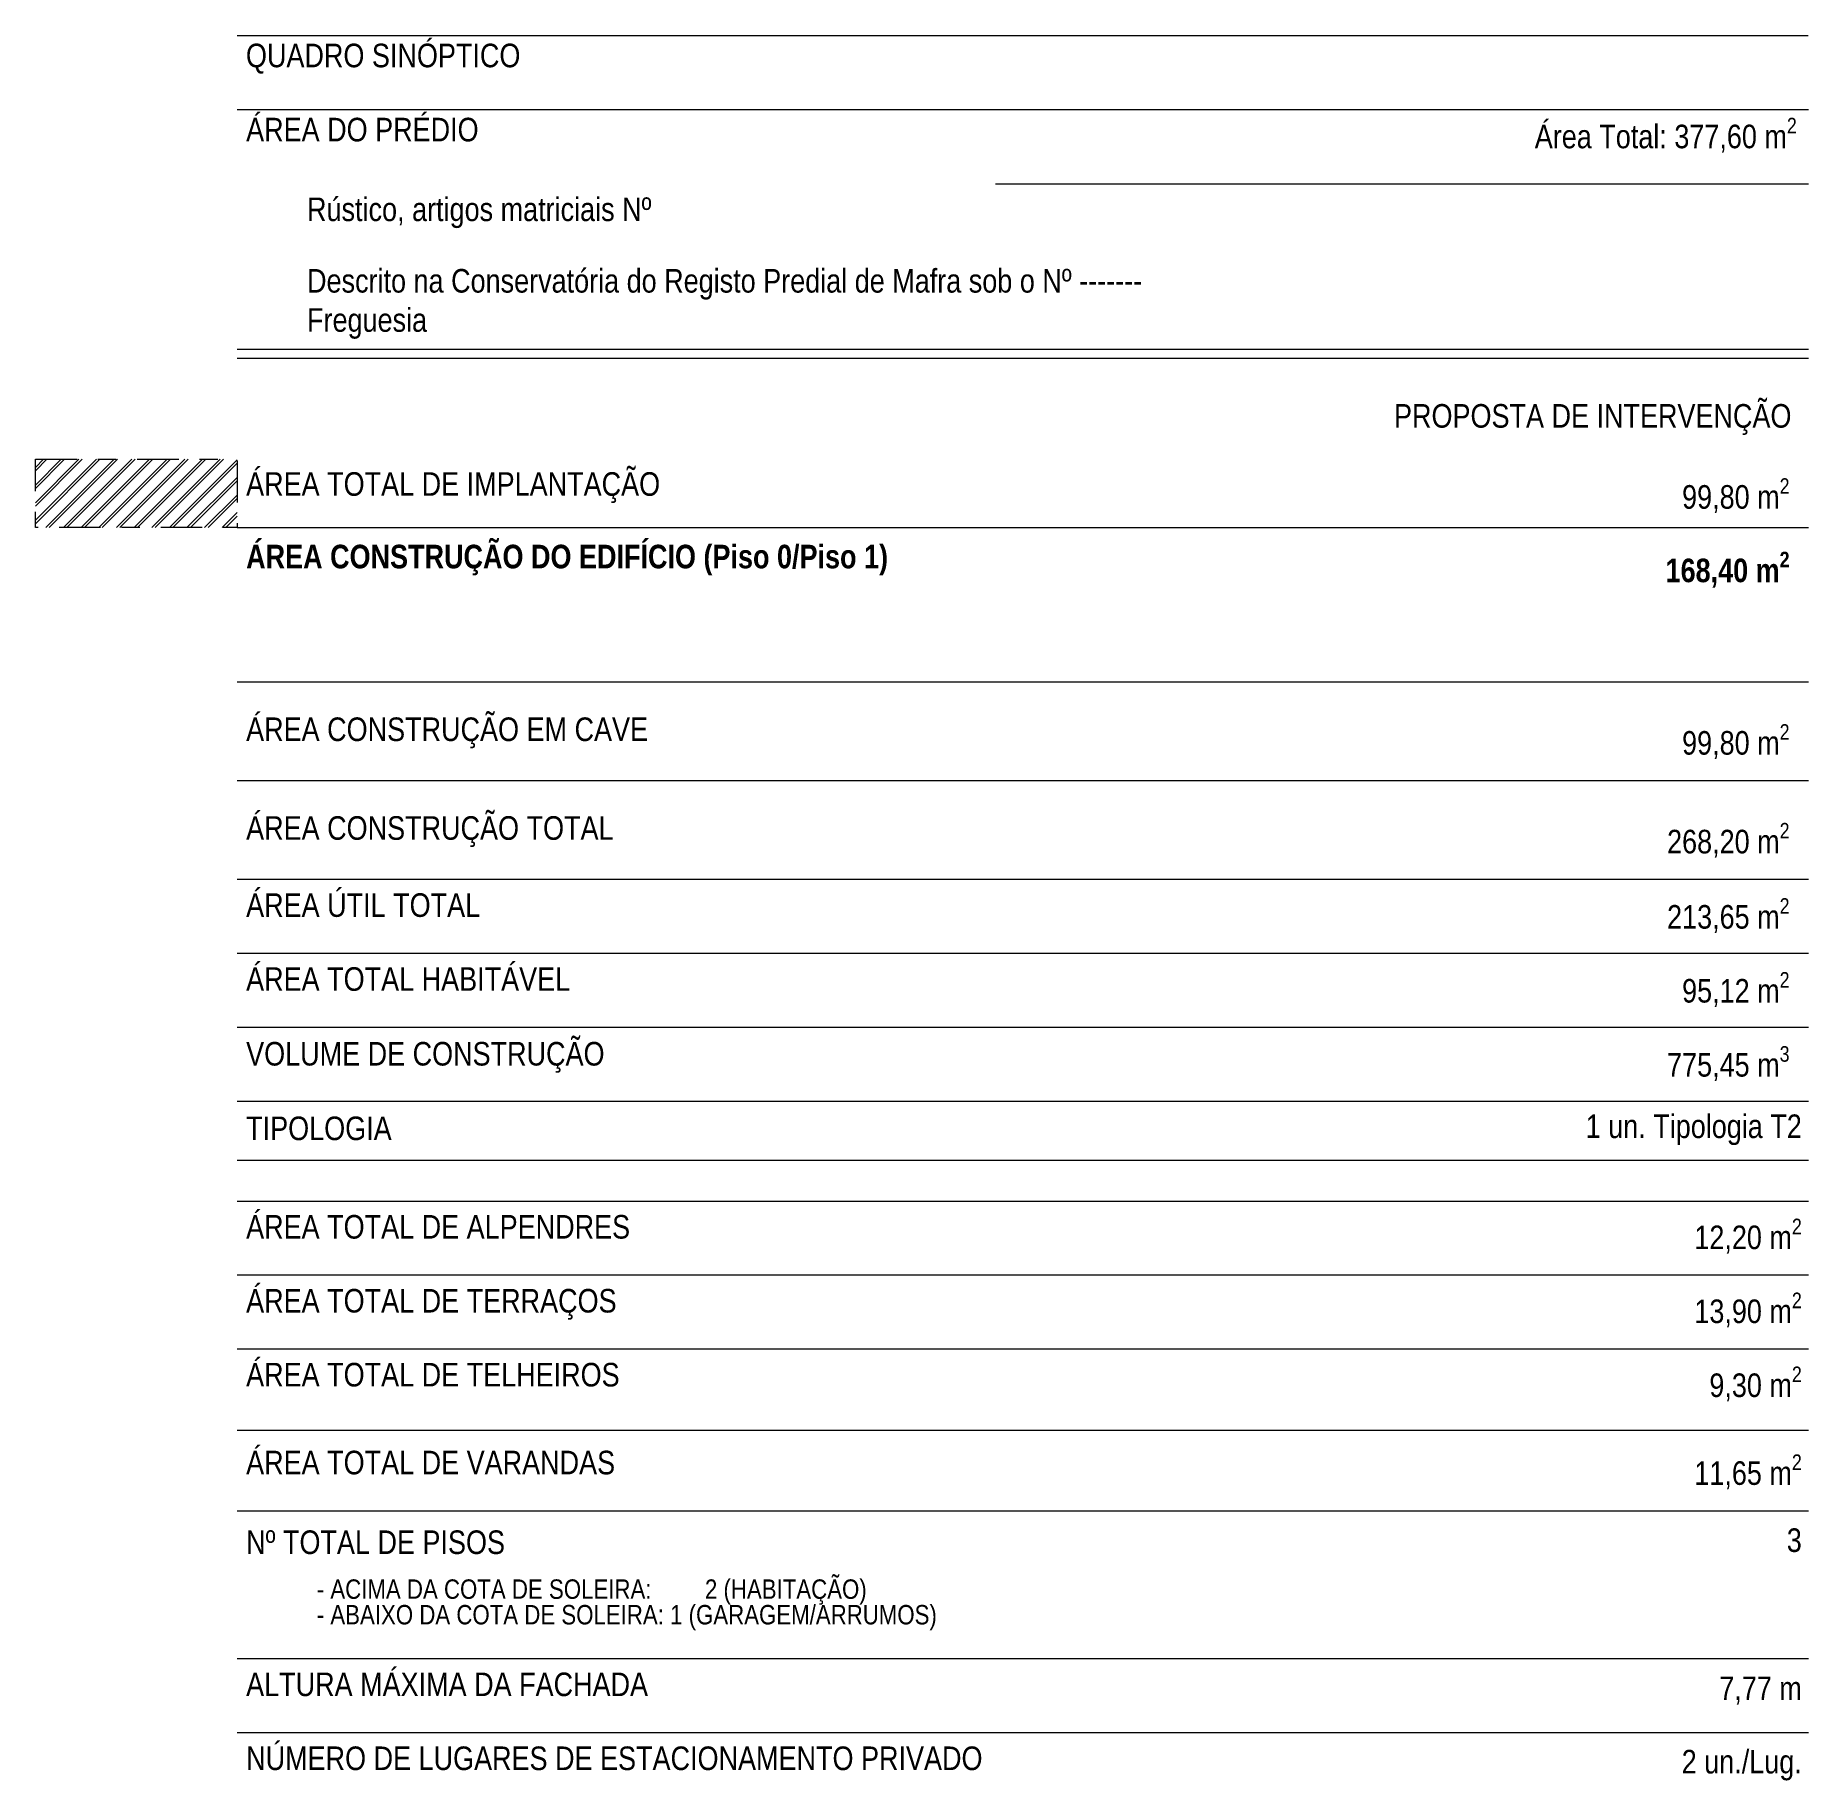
# Model space of a CAD drawing. Header units: metres. Extents: x -111189 to -108577, y -72951 to -72647.
# Drawn here: x -109305.18 to -109295.59, y -72948.1 to -72938.66 of the extents above; entities that cross this region are included whole.
import ezdxf

# ---------------------------------------------------------------- set-up
doc = ezdxf.new("R2010")
doc.units = ezdxf.units.M
doc.header["$MEASUREMENT"] = 0
doc.linetypes.add('OTK - Traço Ponto CORTES_ALÇ', pattern=[0.6, 0.3, -0.15, 0, -0.15])
for name, color, linetype in [('00 - DESENHO 2D', 7, 'Continuous'), ('00 - TEXTO GERAL', 7, 'Continuous'), ('13 - IMPLANTAÇÃO (apoio).Layer Apoio', 7, 'Continuous')]:
    doc.layers.add(name, color=color, linetype=linetype)
doc.styles.add('ESTILO_GERADO_1', font='ARIALN.TTF')
doc.styles.add('ESTILO_GERADO_6', font='ARIALNB.TTF')

msp = doc.modelspace()

# ---------------------------------------------------------------- texts
at = {"layer": '00 - TEXTO GERAL', "color": 7, "linetype": 'Continuous', "lineweight": 5, "char_height": 0.1275}
for s, insert, attachment_point, style in [('\\A1;{\\pql;\\fArial Narrow|b0|i0|c0|p0;\\W1.000000;QUADRO SINÓPTICO}', (-109304.0394, -72938.7027), 1, 'ESTILO_GERADO_1'), ('\\A1;{\\pql;\\fArial Narrow|b0|i0|c0|p0;\\W1.000000;ÁREA DO PRÉDIO }', (-109304.0384, -72939.1037), 1, 'ESTILO_GERADO_1'), ('\\A1;\\pxqr;Área Total: 377,60 m{\\H0.66x;\\S2^  ;}', (-109295.6492, -72939.1037), 3, 'ESTILO_GERADO_1'), ('\\A1;{\\pqr;\\fArial Narrow|b0|i0|c0|p0;\\W1.000000;PROPOSTA DE INTERVENÇÃO}', (-109295.6781, -72940.6525), 3, 'ESTILO_GERADO_1'), ('\\A1;{\\pql;\\fArial Narrow|b0|i0|c0|p0;\\W1.000000;ÁREA TOTAL DE IMPLANTAÇÃO }', (-109304.0384, -72941.021), 1, 'ESTILO_GERADO_1'), ('\\A1;{\\pqr;\\fArial Narrow|b0|i0|c0|p0;\\W1.000000;99\\fArial Narrow|b0|i0|c0|p0;\\W1.000000;,\\fArial Narrow|b0|i0|c0|p0;\\W1.000000;8\\fArial Narrow|b0|i0|c0|p0;\\W1.000000;0 m\\fArial Narrow|b0|i0|c0|p0;\\W1.000000;\\A1{\\H.66x;\\S2^  ;}}', (-109295.6884, -72941.0538), 3, 'ESTILO_GERADO_1'), ('\\A1;{\\pql;\\fArial Narrow|b1|i0|c0|p0;\\W1.000000;ÁREA CONSTRUÇÃO DO EDIFÍCIO (Piso 0\\fArial Narrow|b1|i0|c0|p0;\\W1.000000;/Piso 1\\fArial Narrow|b1|i0|c0|p0;\\W1.000000;)}', (-109304.0384, -72941.4136), 1, 'ESTILO_GERADO_6'), ('\\A1;{\\pqr;\\fArial Narrow|b1|i0|c0|p0;\\W1.000000;168\\fArial Narrow|b1|i0|c0|p0;\\W1.000000;,\\fArial Narrow|b1|i0|c0|p0;\\W1.000000;40\\fArial Narrow|b1|i0|c0|p0;\\W1.000000; m\\fArial Narrow|b1|i0|c0|p0;\\W1.000000;\\A1{\\H.66x;\\S2^  ;}}', (-109295.6884, -72941.4514), 3, 'ESTILO_GERADO_6'), ('\\A1;{\\pql;\\fArial Narrow|b0|i0|c0|p0;\\W1.000000;ÁREA CONSTRUÇÃO \\fArial Narrow|b0|i0|c0|p0;\\W1.000000;EM CAVE}', (-109304.0384, -72942.348), 1, 'ESTILO_GERADO_1'), ('\\A1;{\\pqr;\\fArial Narrow|b0|i0|c0|p0;\\W1.000000;99,80\\fArial Narrow|b0|i0|c0|p0;\\W1.000000; m\\fArial Narrow|b0|i0|c0|p0;\\W1.000000;\\A1{\\H.66x;\\S2^  ;}}', (-109295.6884, -72942.3843), 3, 'ESTILO_GERADO_1'), ('\\A1;{\\pql;\\fArial Narrow|b0|i0|c0|p0;\\W1.000000;ÁREA CONSTRUÇÃO\\fArial Narrow|b0|i0|c0|p0;\\W1.000000; TOTAL}', (-109304.0384, -72942.8822), 1, 'ESTILO_GERADO_1'), ('\\A1;{\\pqr;\\fArial Narrow|b0|i0|c0|p0;\\W1.000000;268\\fArial Narrow|b0|i0|c0|p0;\\W1.000000;,\\fArial Narrow|b0|i0|c0|p0;\\W1.000000;20\\fArial Narrow|b0|i0|c0|p0;\\W1.000000; m\\fArial Narrow|b0|i0|c0|p0;\\W1.000000;\\A1{\\H.66x;\\S2^  ;}}', (-109295.6884, -72942.9185), 3, 'ESTILO_GERADO_1'), ('\\A1;{\\pql;\\fArial Narrow|b0|i0|c0|p0;\\W1.000000;ÁREA ÚTIL TOTAL}', (-109304.0384, -72943.2992), 1, 'ESTILO_GERADO_1'), ('\\A1;{\\pqr;\\fArial Narrow|b0|i0|c0|p0;\\W1.000000;21\\fArial Narrow|b0|i0|c0|p0;\\W1.000000;3\\fArial Narrow|b0|i0|c0|p0;\\W1.000000;,\\fArial Narrow|b0|i0|c0|p0;\\W1.000000;6\\fArial Narrow|b0|i0|c0|p0;\\W1.000000;5 m\\fArial Narrow|b0|i0|c0|p0;\\W1.000000;\\A1{\\H.66x;\\S2^  ;}}', (-109295.6884, -72943.3256), 3, 'ESTILO_GERADO_1'), ('\\A1;{\\pql;\\fArial Narrow|b0|i0|c0|p0;\\W1.000000;ÁREA TOTAL HABITÁVEL}', (-109304.0384, -72943.6992), 1, 'ESTILO_GERADO_1'), ('\\A1;{\\pqr;\\fArial Narrow|b0|i0|c0|p0;\\W1.000000; 9\\fArial Narrow|b0|i0|c0|p0;\\W1.000000;5\\fArial Narrow|b0|i0|c0|p0;\\W1.000000;,\\fArial Narrow|b0|i0|c0|p0;\\W1.000000;1\\fArial Narrow|b0|i0|c0|p0;\\W1.000000;2 m\\fArial Narrow|b0|i0|c0|p0;\\W1.000000;\\A1{\\H.66x;\\S2^  ;}}', (-109295.6884, -72943.7256), 3, 'ESTILO_GERADO_1'), ('\\A1;{\\pql;\\fArial Narrow|b0|i0|c0|p0;\\W1.000000;VOLUME DE CONSTRUÇÃO}', (-109304.0384, -72944.1035), 1, 'ESTILO_GERADO_1'), ('\\A1;{\\pqr;\\fArial Narrow|b0|i0|c0|p0;\\W1.000000;775\\fArial Narrow|b0|i0|c0|p0;\\W1.000000;,\\fArial Narrow|b0|i0|c0|p0;\\W1.000000;45\\fArial Narrow|b0|i0|c0|p0;\\W1.000000; m\\fArial Narrow|b0|i0|c0|p0;\\W1.000000;\\A1{\\H.66x;\\S3^  ;}}', (-109295.6884, -72944.1262), 3, 'ESTILO_GERADO_1'), ('\\A1;{\\pqr;\\fArial Narrow|b0|i0|c0|p0;\\W1.000000;1 un. Tipologia T\\fArial Narrow|b0|i0|c0|p0;\\W1.000000;2}', (-109295.6221, -72944.4958), 3, 'ESTILO_GERADO_1'), ('\\A1;{\\pql;\\fArial Narrow|b0|i0|c0|p0;\\W1.000000;TIPOLOGIA}', (-109304.0384, -72944.507), 1, 'ESTILO_GERADO_1'), ('\\A1;{\\pql;\\fArial Narrow|b0|i0|c0|p0;\\W1.000000;ÁREA TOTAL DE ALPENDRES}', (-109304.0384, -72945.0397), 1, 'ESTILO_GERADO_1'), ('\\A1;{\\pqr;\\fArial Narrow|b0|i0|c0|p0;\\W1.000000;12\\fArial Narrow|b0|i0|c0|p0;\\W1.000000;,\\fArial Narrow|b0|i0|c0|p0;\\W1.000000;2\\fArial Narrow|b0|i0|c0|p0;\\W1.000000;0 m\\fArial Narrow|b0|i0|c0|p0;\\W1.000000;\\A1{\\H.66x;\\S2^  ;}}', (-109295.6221, -72945.0596), 3, 'ESTILO_GERADO_1'), ('\\A1;{\\pql;\\fArial Narrow|b0|i0|c0|p0;\\W1.000000;ÁREA TOTAL DE \\fArial Narrow|b0|i0|c0|p0;\\W1.000000;TERRAÇOS}', (-109304.0384, -72945.4397), 1, 'ESTILO_GERADO_1'), ('\\A1;{\\pqr;\\fArial Narrow|b0|i0|c0|p0;\\W1.000000;13\\fArial Narrow|b0|i0|c0|p0;\\W1.000000;,\\fArial Narrow|b0|i0|c0|p0;\\W1.000000;90\\fArial Narrow|b0|i0|c0|p0;\\W1.000000; m\\fArial Narrow|b0|i0|c0|p0;\\W1.000000;\\A1{\\H.66x;\\S2^  ;}}', (-109295.6221, -72945.4596), 3, 'ESTILO_GERADO_1'), ('\\A1;{\\pql;\\fArial Narrow|b0|i0|c0|p0;\\W1.000000;ÁREA TOTAL DE TE\\fArial Narrow|b0|i0|c0|p0;\\W1.000000;LHEIROS}', (-109304.0384, -72945.8397), 1, 'ESTILO_GERADO_1'), ('\\A1;{\\pqr;\\fArial Narrow|b0|i0|c0|p0;\\W1.000000;9\\fArial Narrow|b0|i0|c0|p0;\\W1.000000;,\\fArial Narrow|b0|i0|c0|p0;\\W1.000000;3\\fArial Narrow|b0|i0|c0|p0;\\W1.000000;0 m\\fArial Narrow|b0|i0|c0|p0;\\W1.000000;\\A1{\\H.66x;\\S2^  ;}}', (-109295.6221, -72945.8596), 3, 'ESTILO_GERADO_1'), ('\\A1;{\\pql;\\fArial Narrow|b0|i0|c0|p0;\\W1.000000;ÁREA TOTAL DE \\fArial Narrow|b0|i0|c0|p0;\\W1.000000;VARANDAS}', (-109304.0384, -72946.3151), 1, 'ESTILO_GERADO_1'), ('\\A1;\\pxqr;11,65 m{\\H0.66x;\\S2^  ;}', (-109295.6221, -72946.335), 3, 'ESTILO_GERADO_1'), ('\\A1;{\\pql;\\fArial Narrow|b0|i0|c0|p0;\\W1.000000;Nº TOTAL DE PISOS}', (-109304.0384, -72946.7462), 1, 'ESTILO_GERADO_1'), ('\\A1;{\\pqr;\\fArial Narrow|b0|i0|c0|p0;\\W1.000000;3}', (-109295.6221, -72946.735), 3, 'ESTILO_GERADO_1'), ('\\A1;{\\pql;\\fArial Narrow|b0|i0|c0|p0;\\W1.000000;ALTURA MÁXIMA DA FACHADA}', (-109304.0384, -72947.5151), 1, 'ESTILO_GERADO_1'), ('\\A1;{\\pqr;\\fArial Narrow|b0|i0|c0|p0;\\W1.000000;7\\fArial Narrow|b0|i0|c0|p0;\\W1.000000;,\\fArial Narrow|b0|i0|c0|p0;\\W1.000000;77\\fArial Narrow|b0|i0|c0|p0;\\W1.000000; m}', (-109295.6221, -72947.5369), 3, 'ESTILO_GERADO_1'), ('\\A1;{\\pql;\\fArial Narrow|b0|i0|c0|p0;\\W1.000000;NÚMERO DE LUGARES DE ESTACIONAMENTO\\fArial Narrow|b0|i0|c0|p0;\\W1.000000; PRIVADO}', (-109304.0384, -72947.9151), 1, 'ESTILO_GERADO_1'), ('\\A1;{\\pqr;\\fArial Narrow|b0|i0|c0|p0;\\W1.000000;2\\fArial Narrow|b0|i0|c0|p0;\\W1.000000; un./Lug.}', (-109295.6221, -72947.9333), 3, 'ESTILO_GERADO_1')]:
    msp.add_mtext(s, dxfattribs=dict(at, insert=insert, attachment_point=attachment_point, style=style))
at = {"layer": '00 - TEXTO GERAL', "color": 7, "linetype": 'Continuous', "lineweight": 13, "insert": (-109303.7088, -72939.5349), "char_height": 0.1275, "attachment_point": 1, "style": 'ESTILO_GERADO_1'}
msp.add_mtext('\\A1;{\\pql;\\fArial Narrow|b0|i0|c0|p0;\\W1.000000;Rústico, artigos matriciais Nº }', dxfattribs=at)
at = {"layer": '00 - TEXTO GERAL', "color": 7, "linetype": 'Continuous', "lineweight": 13, "insert": (-109303.7088, -72939.9218), "char_height": 0.1275, "attachment_point": 1, "line_spacing_factor": 0.997384, "style": 'ESTILO_GERADO_1'}
msp.add_mtext('\\A1;{\\pql;\\fArial Narrow|b0|i0|c0|p0;\\W1.000000;Descrito na Conservatória do Registo Predial de Mafra sob o Nº \\fArial Narrow|b0|i0|c0|p0;\\W1.000000;-------\\P\\pql;\\fArial Narrow|b0|i0|c0|p0;\\W1.000000;Freguesia }', dxfattribs=at)
at = {"layer": '00 - TEXTO GERAL', "color": 7, "linetype": 'Continuous', "lineweight": 5, "insert": (-109303.6563, -72947.0112), "char_height": 0.105, "attachment_point": 1, "line_spacing_factor": 0.790261, "style": 'ESTILO_GERADO_1'}
msp.add_mtext('\\A1;{\\pql;\\fArial Narrow|b0|i0|c0|p0;\\W1.000000;- ACIMA DA COTA DE SOLEIRA:^I2 (HABITAÇÃO)\\P\\pql;\\fArial Narrow|b0|i0|c0|p0;\\W1.000000;- ABAIXO DA COTA DE SOLEIRA: 1 (\\fArial Narrow|b0|i0|c0|p0;\\W1.000000;GARAGEM/ARRUMOS\\fArial Narrow|b0|i0|c0|p0;\\W1.000000;)}', dxfattribs=at)

# ---------------------------------------------------------------- hatches: boundary and pattern name
at = {"layer": '00 - DESENHO 2D', "linetype": 'Continuous', "lineweight": 13, "ltscale": 0.75}
h = msp.add_hatch(dxfattribs=at)
h.set_pattern_fill('THERMAL_BLOCK_0001', color=134, style=0, pattern_type=2)
h.set_pattern_definition([(45, (-109307.08164, -72941.371025), (-0.0477297, 0.0477297), [])])
h.paths.add_polyline_path([(-109305.1782, -72940.9511), (-109304.0867, -72940.9511), (-109304.0867, -72941.3206), (-109305.1782, -72941.3206)])
at = {"layer": '13 - IMPLANTAÇÃO (apoio).Layer Apoio', "linetype": 'Continuous', "lineweight": 13, "ltscale": 0.75}
h = msp.add_hatch(dxfattribs=at)
h.set_pattern_fill('MASONRY_BLOCK_0001', color=32, style=0, pattern_type=2)
h.set_pattern_definition([(45, (-109304.632433, -72941.13588), (-0.04773, 0.04773), [])])
h.paths.add_polyline_path([(-109305.1782, -72940.9511), (-109304.0867, -72940.9511), (-109304.0867, -72941.3206), (-109305.1782, -72941.3206)])

# ---------------------------------------------------------------- linework, layer by layer
at = {"layer": '00 - DESENHO 2D', "color": 7, "linetype": 'Continuous', "lineweight": 5}
for p, q in [((-109304.0877, -72938.6582), (-109295.5877, -72938.6582)), ((-109304.0867, -72939.0592), (-109295.5867, -72939.0592)), ((-109299.9844, -72939.4602), (-109295.5857, -72939.4602)), ((-109304.0867, -72940.3551), (-109295.5867, -72940.3551)), ((-109304.0867, -72940.4038), (-109295.5867, -72940.4038)), ((-109304.0867, -72941.3206), (-109295.5867, -72941.3206)), ((-109304.0867, -72942.1551), (-109295.5867, -72942.1551)), ((-109304.0867, -72942.1551), (-109295.5867, -72942.1551)), ((-109304.0867, -72942.6893), (-109295.5867, -72942.6893)), ((-109304.0867, -72943.2235), (-109295.5867, -72943.2235)), ((-109304.0867, -72943.6235), (-109295.5867, -72943.6235)), ((-109304.0867, -72944.0235), (-109295.5867, -72944.0235)), ((-109304.0867, -72944.4235), (-109295.5867, -72944.4235)), ((-109304.0867, -72944.7425), (-109295.5867, -72944.7425)), ((-109304.0867, -72944.964), (-109295.5867, -72944.964)), ((-109304.0867, -72945.364), (-109295.5867, -72945.364)), ((-109304.0867, -72945.764), (-109295.5867, -72945.764)), ((-109304.0867, -72946.2037), (-109295.5867, -72946.2037)), ((-109304.0867, -72946.6394), (-109295.5867, -72946.6394)), ((-109304.0867, -72947.4394), (-109295.5867, -72947.4394)), ((-109304.0867, -72947.8394), (-109295.5867, -72947.8394))]:
    msp.add_line(p, q, dxfattribs=at)
at = {"layer": '00 - DESENHO 2D', "color": 7, "linetype": 'OTK - Traço Ponto CORTES_ALÇ', "lineweight": 13, "ltscale": 0.75, "flags": 128}
msp.add_lwpolyline([(-109305.1782, -72940.9511), (-109304.0867, -72940.9511), (-109304.0867, -72941.3206), (-109305.1782, -72941.3206)], close=True, dxfattribs=at)

msp.set_redraw_order([(e.dxf.handle, doc.entitydb.next_handle()) for e in msp.query("TEXT MTEXT ATTDEF DIMENSION ARC_DIMENSION")])  # texts and dimensions are drawn at this point

doc.saveas('drawing.dxf')
